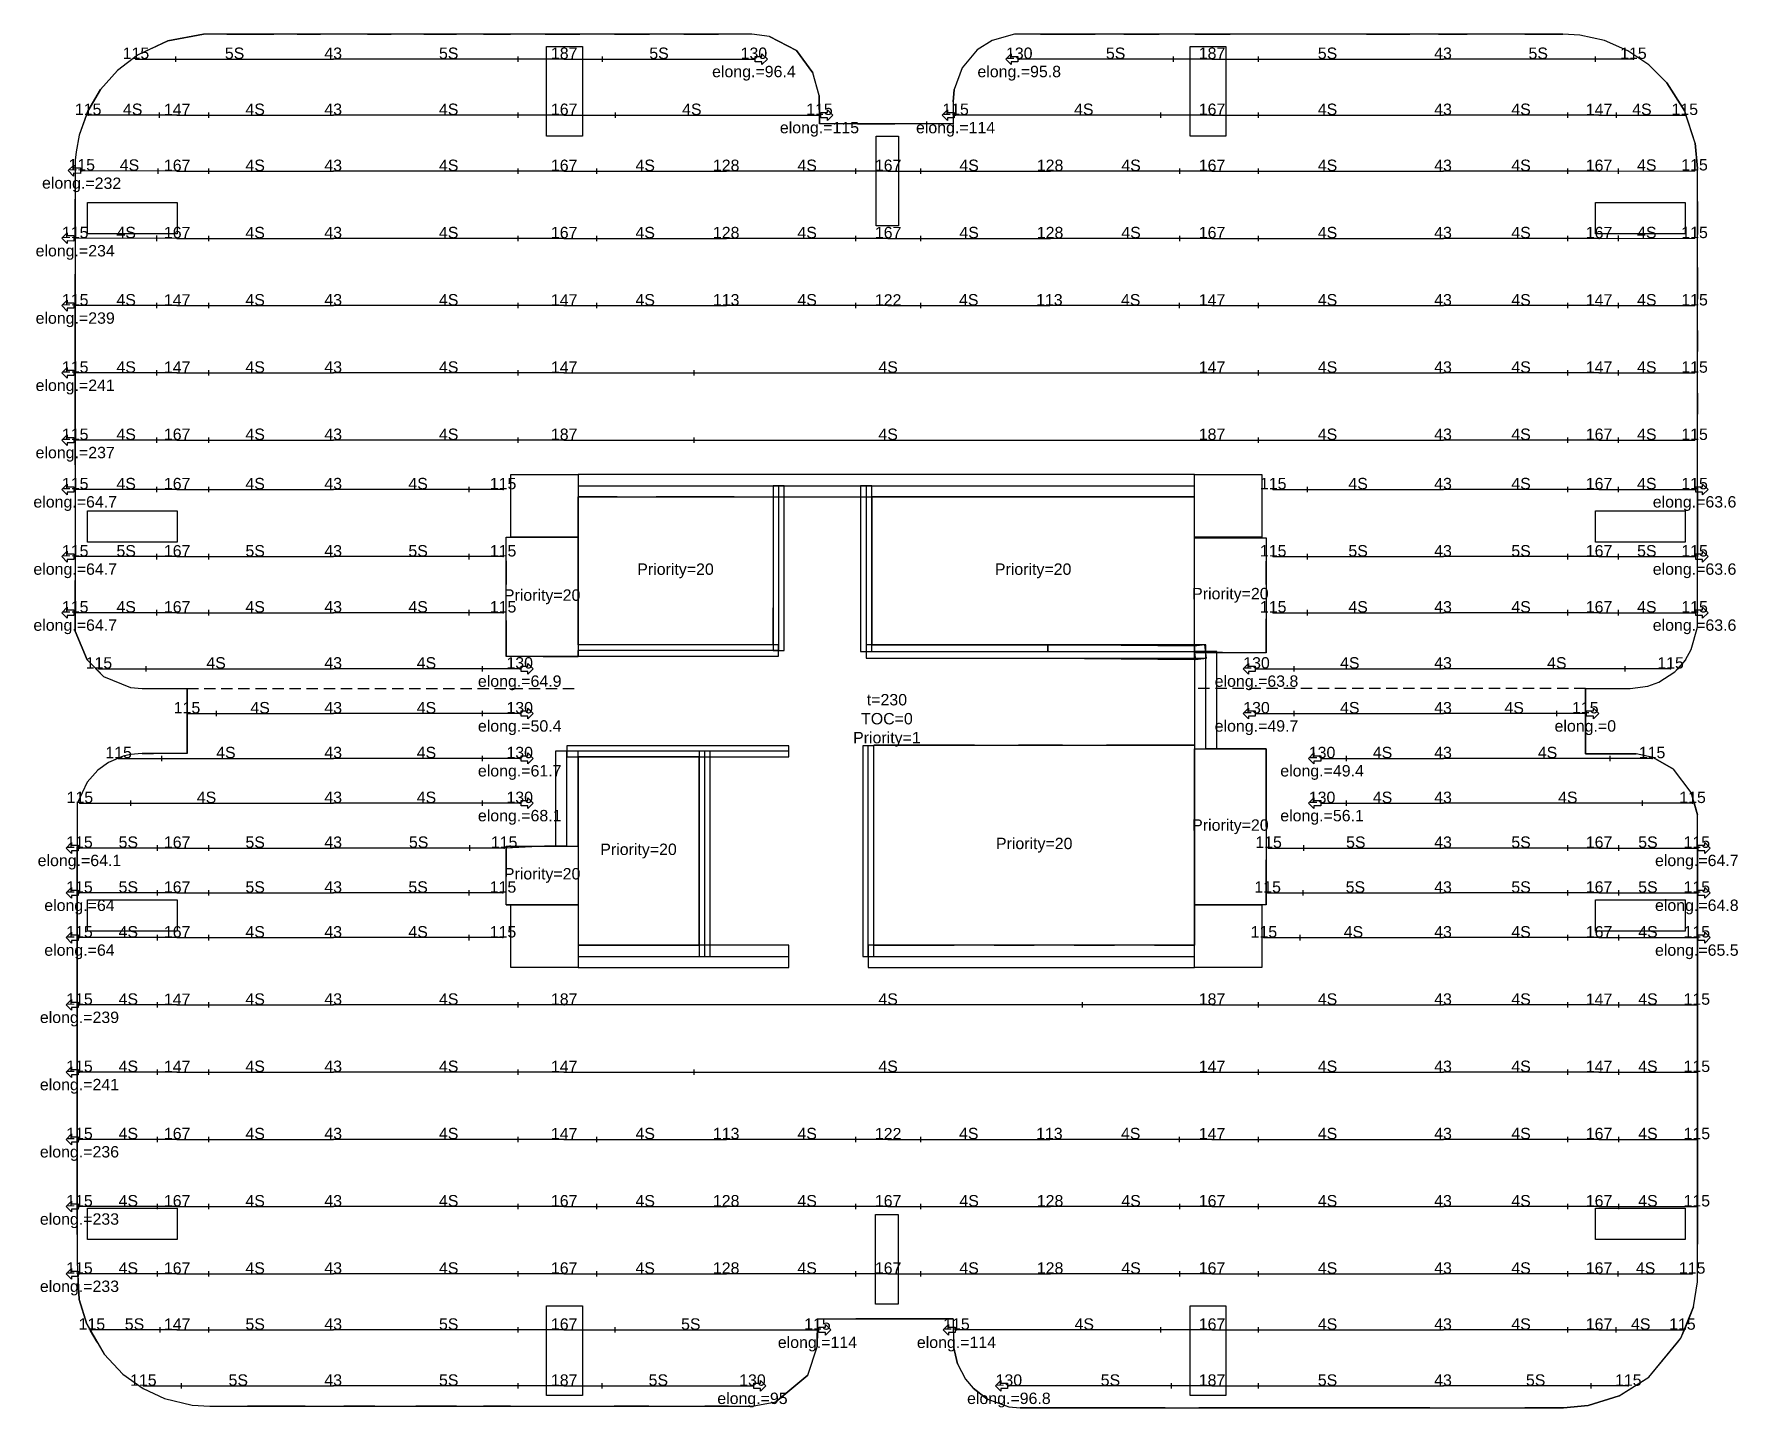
# Model space of a CAD drawing. Header units: millimetres. Extents: x -1 to 213400, y -1 to 107900.
# Drawn here: x 130950 to 168951, y 49500 to 80150 of the extents above; entities that cross this region are included whole.
import ezdxf

# ---------------------------------------------------------------- set-up
doc = ezdxf.new("R2010")
doc.units = ezdxf.units.MM
doc.header["$MEASUREMENT"] = 0
doc.linetypes.add('DASHED', pattern=[381, 254, -127])
doc.linetypes.add('SOLID', pattern=[0])
for name, color, linetype in [('RAM_Concept_Element', 7, 'Continuous'), ('RAM_Concept_Manual_Latitude_Tendon', 7, 'Continuous'), ('RAM_Concept_Mesh_Input', 7, 'Continuous')]:
    doc.layers.add(name, color=color, linetype=linetype)
doc.styles.add('RAM Concept font', font='arial.ttf', dxfattribs={"height": 12})

msp = doc.modelspace()

# ---------------------------------------------------------------- texts
at = {"layer": 'RAM_Concept_Manual_Latitude_Tendon', "color": 4, "linetype": 'SOLID', "char_height": 254, "attachment_point": 8, "style": 'RAM Concept font'}
for s, insert, width in [('115', (133222, 79591), 762), ('5S', (135422, 79591), 508), ('43', (137621, 79591), 508), ('5S', (140197, 79591), 508), ('187', (142773, 79591), 762), ('5S', (144888, 79591), 508), ('130', (147004, 79591), 762), ('130', (152922, 79591), 762), ('5S', (155072, 79591), 508), ('187', (157222, 79591), 762), ('5S', (159798, 79591), 508), ('43', (162374, 79591), 508), ('5S', (164497, 79591), 508), ('115', (166620, 79591), 762), ('115', (132156, 78341), 762), ('4S', (133149, 78341), 508), ('147', (134141, 78341), 762), ('4S', (135881, 78341), 508), ('43', (137621, 78341), 508), ('4S', (140197, 78341), 508), ('167', (142773, 78341), 762), ('4S', (145620, 78341), 508), ('115', (148466, 78341), 762), ('115', (151502, 78341), 762), ('4S', (154362, 78341), 508), ('167', (157222, 78341), 762), ('4S', (159798, 78341), 508), ('43', (162374, 78341), 508), ('4S', (164114, 78341), 508), ('147', (165854, 78341), 762), ('4S', (166810, 78341), 508), ('115', (167766, 78341), 762), ('4S', (135881, 77091), 508), ('43', (137621, 77091), 508), ('4S', (140197, 77091), 508), ('167', (142773, 77091), 762), ('4S', (144580, 77091), 508), ('128', (146386, 77091), 762), ('4S', (148192, 77091), 508), ('167', (149998, 77091), 762), ('4S', (151804, 77091), 508), ('128', (153610, 77091), 762), ('4S', (155416, 77091), 508), ('167', (157222, 77091), 762), ('4S', (159798, 77091), 508), ('43', (162374, 77091), 508), ('4S', (164114, 77091), 508), ('4S', (135881, 75591), 508), ('43', (137621, 75591), 508), ('4S', (140197, 75591), 508), ('167', (142773, 75591), 762), ('4S', (144580, 75591), 508), ('128', (146386, 75591), 762), ('4S', (148192, 75591), 508), ('167', (149998, 75591), 762), ('4S', (151804, 75591), 508), ('128', (153610, 75591), 762), ('4S', (155416, 75591), 508), ('167', (157222, 75591), 762), ('4S', (159798, 75591), 508), ('43', (162374, 75591), 508), ('4S', (164114, 75591), 508), ('115', (131867, 74091), 762), ('4S', (133004, 74091), 508), ('147', (134141, 74091), 762), ('4S', (135881, 74091), 508), ('43', (137621, 74091), 508), ('4S', (140197, 74091), 508), ('147', (142773, 74091), 762), ('4S', (144580, 74091), 508), ('113', (146386, 74091), 762), ('4S', (148192, 74091), 508), ('122', (149998, 74091), 762), ('4S', (151796, 74091), 508), ('113', (153594, 74091), 762), ('4S', (155408, 74091), 508), ('147', (157222, 74091), 762), ('4S', (159798, 74091), 508), ('43', (162374, 74091), 508), ('4S', (164114, 74091), 508), ('147', (165854, 74091), 762), ('4S', (166919, 74091), 508), ('115', (167984, 74091), 762), ('115', (131867, 72591), 762), ('4S', (133004, 72591), 508), ('147', (134141, 72591), 762), ('4S', (135881, 72591), 508), ('43', (137621, 72591), 508), ('4S', (140197, 72591), 508), ('147', (142773, 72591), 762), ('4S', (149998, 72591), 508), ('147', (157222, 72591), 762), ('4S', (159798, 72591), 508), ('43', (162374, 72591), 508), ('4S', (164114, 72591), 508), ('147', (165854, 72591), 762), ('4S', (166919, 72591), 508), ('115', (167984, 72591), 762), ('115', (131867, 71091), 762), ('4S', (133004, 71091), 508), ('167', (134141, 71091), 762), ('4S', (135881, 71091), 508), ('43', (137621, 71091), 508), ('4S', (140197, 71091), 508), ('187', (142773, 71091), 762), ('4S', (149998, 71091), 508), ('187', (157222, 71091), 762), ('4S', (159798, 71091), 508), ('43', (162374, 71091), 508), ('4S', (164114, 71091), 508), ('167', (165854, 71091), 762), ('4S', (166919, 71091), 508), ('115', (167984, 71091), 762), ('115', (131867, 69991), 762), ('4S', (133004, 69991), 508), ('167', (134141, 69991), 762), ('4S', (135881, 69991), 508), ('43', (137621, 69991), 508), ('4S', (139515, 69991), 508), ('115', (141410, 69991), 762), ('115', (158586, 69991), 762), ('4S', (160480, 69991), 508), ('43', (162374, 69991), 508), ('4S', (164114, 69991), 508), ('167', (165854, 69991), 762), ('4S', (166919, 69991), 508), ('115', (167984, 69991), 762), ('115', (131867, 68491), 762), ('5S', (133004, 68491), 508), ('167', (134141, 68491), 762), ('5S', (135881, 68491), 508), ('43', (137621, 68491), 508), ('5S', (139515, 68491), 508), ('115', (141410, 68491), 762), ('115', (158586, 68491), 762), ('5S', (160480, 68491), 508), ('43', (162374, 68491), 508), ('5S', (164114, 68491), 508), ('167', (165854, 68491), 762), ('5S', (166919, 68491), 508), ('115', (167984, 68491), 762), ('115', (131867, 67241), 762), ('4S', (133004, 67241), 508), ('167', (134141, 67241), 762), ('4S', (135881, 67241), 508), ('43', (137621, 67241), 508), ('4S', (139515, 67241), 508), ('115', (141410, 67241), 762), ('115', (158586, 67241), 762), ('4S', (160480, 67241), 508), ('43', (162374, 67241), 508), ('4S', (164114, 67241), 508), ('167', (165854, 67241), 762), ('4S', (166919, 67241), 508), ('115', (167984, 67241), 762), ('115', (132396, 65991), 762), ('4S', (135009, 65991), 508), ('43', (137621, 65991), 508), ('4S', (139701, 65991), 508), ('130', (141781, 65991), 762), ('130', (158214, 65991), 762), ('4S', (160294, 65991), 508), ('43', (162374, 65991), 508), ('4S', (164912, 65991), 508), ('115', (167449, 65991), 762), ('115', (134361, 64991), 762), ('4S', (135991, 64991), 508), ('43', (137621, 64991), 508), ('4S', (139701, 64991), 508), ('130', (141781, 64991), 762), ('130', (158214, 64991), 762), ('4S', (160294, 64991), 508), ('43', (162374, 64991), 508), ('4S', (163961, 64991), 508), ('115', (165547, 64991), 762), ('115', (132835, 63991), 762), ('4S', (135228, 63991), 508), ('43', (137621, 63991), 508), ('4S', (139701, 63991), 508), ('130', (141781, 63991), 762), ('130', (159676, 63991), 762), ('4S', (161025, 63991), 508), ('43', (162374, 63991), 508), ('4S', (164705, 63991), 508), ('115', (167036, 63991), 762), ('115', (131971, 62991), 762), ('4S', (134796, 62991), 508), ('43', (137621, 62991), 508), ('4S', (139701, 62991), 508), ('130', (141781, 62991), 762), ('130', (159676, 62991), 762), ('4S', (161025, 62991), 508), ('43', (162374, 62991), 508), ('4S', (165157, 62991), 508), ('115', (167939, 62991), 762), ('115', (131962, 61991), 762), ('5S', (133052, 61991), 508), ('167', (134141, 61991), 762), ('5S', (135881, 61991), 508), ('43', (137621, 61991), 508), ('5S', (139527, 61991), 508), ('115', (141434, 61991), 762), ('115', (158483, 61991), 762), ('5S', (160429, 61991), 508), ('43', (162374, 61991), 508), ('5S', (164114, 61991), 508), ('167', (165854, 61991), 762), ('5S', (166944, 61991), 508), ('115', (168034, 61991), 762), ('115', (131962, 60991), 762), ('5S', (133052, 60991), 508), ('167', (134141, 60991), 762), ('5S', (135881, 60991), 508), ('43', (137621, 60991), 508), ('5S', (139515, 60991), 508), ('115', (141408, 60991), 762), ('115', (158463, 60991), 762), ('5S', (160419, 60991), 508), ('43', (162374, 60991), 508), ('5S', (164114, 60991), 508), ('167', (165854, 60991), 762), ('5S', (166944, 60991), 508), ('115', (168034, 60991), 762), ('115', (131962, 59991), 762), ('4S', (133052, 59991), 508), ('167', (134141, 59991), 762), ('4S', (135881, 59991), 508), ('43', (137621, 59991), 508), ('4S', (139515, 59991), 508), ('115', (141408, 59991), 762), ('115', (158378, 59991), 762), ('4S', (160376, 59991), 508), ('43', (162374, 59991), 508), ('4S', (164114, 59991), 508), ('167', (165854, 59991), 762), ('4S', (166944, 59991), 508), ('115', (168034, 59991), 762), ('115', (131962, 58491), 762), ('4S', (133052, 58491), 508), ('147', (134141, 58491), 762), ('4S', (135881, 58491), 508), ('43', (137621, 58491), 508), ('4S', (140197, 58491), 508), ('187', (142773, 58491), 762), ('4S', (149998, 58491), 508), ('187', (157222, 58491), 762), ('4S', (159798, 58491), 508), ('43', (162374, 58491), 508), ('4S', (164114, 58491), 508), ('147', (165854, 58491), 762), ('4S', (166944, 58491), 508), ('115', (168034, 58491), 762), ('115', (131962, 56991), 762), ('4S', (133052, 56991), 508), ('147', (134141, 56991), 762), ('4S', (135881, 56991), 508), ('43', (137621, 56991), 508), ('4S', (140197, 56991), 508), ('147', (142773, 56991), 762), ('4S', (149998, 56991), 508), ('147', (157222, 56991), 762), ('4S', (159798, 56991), 508), ('43', (162374, 56991), 508), ('4S', (164114, 56991), 508), ('147', (165854, 56991), 762), ('4S', (166944, 56991), 508), ('115', (168034, 56991), 762), ('115', (131962, 55491), 762), ('4S', (133052, 55491), 508), ('167', (134141, 55491), 762), ('4S', (135881, 55491), 508), ('43', (137621, 55491), 508), ('4S', (140197, 55491), 508), ('147', (142773, 55491), 762), ('4S', (144580, 55491), 508), ('113', (146386, 55491), 762), ('4S', (148192, 55491), 508), ('122', (149998, 55491), 762), ('4S', (151796, 55491), 508), ('113', (153594, 55491), 762), ('4S', (155408, 55491), 508), ('147', (157222, 55491), 762), ('4S', (159798, 55491), 508), ('43', (162374, 55491), 508), ('4S', (164114, 55491), 508), ('167', (165854, 55491), 762), ('4S', (166944, 55491), 508), ('115', (168034, 55491), 762), ('115', (131962, 53991), 762), ('4S', (133052, 53991), 508), ('167', (134141, 53991), 762), ('4S', (135881, 53991), 508), ('43', (137621, 53991), 508), ('4S', (140197, 53991), 508), ('167', (142773, 53991), 762), ('4S', (144580, 53991), 508), ('128', (146386, 53991), 762), ('4S', (148192, 53991), 508), ('167', (149998, 53991), 762), ('4S', (151804, 53991), 508), ('128', (153610, 53991), 762), ('4S', (155416, 53991), 508), ('167', (157222, 53991), 762), ('4S', (159798, 53991), 508), ('43', (162374, 53991), 508), ('4S', (164114, 53991), 508), ('167', (165854, 53991), 762), ('4S', (166944, 53991), 508), ('115', (168034, 53991), 762), ('115', (131962, 52491), 762), ('4S', (133052, 52491), 508), ('167', (134141, 52491), 762), ('4S', (135881, 52491), 508), ('43', (137621, 52491), 508), ('4S', (140197, 52491), 508), ('167', (142773, 52491), 762), ('4S', (144580, 52491), 508), ('128', (146386, 52491), 762), ('4S', (148192, 52491), 508), ('167', (149998, 52491), 762), ('4S', (151804, 52491), 508), ('128', (153610, 52491), 762), ('4S', (155416, 52491), 508), ('167', (157222, 52491), 762), ('4S', (159798, 52491), 508), ('43', (162374, 52491), 508), ('4S', (164114, 52491), 508), ('167', (165854, 52491), 762), ('4S', (166892, 52491), 508), ('115', (167930, 52491), 762), ('115', (132239, 51241), 762), ('5S', (133190, 51241), 508), ('147', (134141, 51241), 762), ('5S', (135881, 51241), 508), ('43', (137621, 51241), 508), ('5S', (140197, 51241), 508), ('167', (142773, 51241), 762), ('5S', (145597, 51241), 508), ('115', (148421, 51241), 762), ('115', (151522, 51241), 762), ('4S', (154372, 51241), 508), ('167', (157222, 51241), 762), ('4S', (159798, 51241), 508), ('43', (162374, 51241), 508), ('4S', (164114, 51241), 508), ('167', (165854, 51241), 762), ('4S', (166783, 51241), 508), ('115', (167712, 51241), 762), ('115', (133387, 49991), 762), ('5S', (135504, 49991), 508), ('43', (137621, 49991), 508), ('5S', (140197, 49991), 508), ('187', (142773, 49991), 762), ('5S', (144873, 49991), 508), ('130', (146972, 49991), 762), ('130', (152691, 49991), 762), ('5S', (154956, 49991), 508), ('187', (157222, 49991), 762), ('5S', (159798, 49991), 508), ('43', (162374, 49991), 508), ('5S', (164440, 49991), 508), ('115', (166506, 49991), 762)]:
    msp.add_mtext(s, dxfattribs=dict(at, insert=insert, width=width))
at = {"layer": 'RAM_Concept_Manual_Latitude_Tendon', "color": 6, "linetype": 'SOLID', "char_height": 254, "attachment_point": 2, "style": 'RAM Concept font'}
for s, insert, width in [('elong.=96.4', (147004, 79441), 2794), ('elong.=95.8', (152922, 79441), 2794), ('elong.=115', (148466, 78191), 2540), ('elong.=114', (151502, 78191), 2540), ('elong.=239', (131867, 73941), 2540), ('elong.=241', (131867, 72441), 2540), ('elong.=237', (131867, 70941), 2540), ('elong.=64.7', (131867, 69841), 2794), ('elong.=63.6', (167984, 69841), 2794), ('elong.=64.7', (131867, 68341), 2794), ('elong.=63.6', (167984, 68341), 2794), ('elong.=64.7', (131867, 67091), 2794), ('elong.=63.6', (167984, 67091), 2794), ('elong.=64.9', (141781, 65841), 2794), ('elong.=63.8', (158214, 65841), 2794), ('elong.=50.4', (141781, 64841), 2794), ('elong.=49.7', (158214, 64841), 2794), ('elong.=0', (165547, 64841), 2032), ('elong.=61.7', (141781, 63841), 2794), ('elong.=49.4', (159676, 63841), 2794), ('elong.=68.1', (141781, 62841), 2794), ('elong.=56.1', (159676, 62841), 2794), ('elong.=64.1', (131962, 61841), 2794), ('elong.=64.7', (168034, 61841), 2794), ('elong.=64', (131962, 60841), 2286), ('elong.=64.8', (168034, 60841), 2794), ('elong.=64', (131962, 59841), 2286), ('elong.=65.5', (168034, 59841), 2794), ('elong.=239', (131962, 58341), 2540), ('elong.=241', (131962, 56841), 2540), ('elong.=236', (131962, 55341), 2540), ('elong.=233', (131962, 53841), 2540), ('elong.=233', (131962, 52341), 2540), ('elong.=114', (148421, 51091), 2540), ('elong.=114', (151522, 51091), 2540), ('elong.=95', (146972, 49841), 2286), ('elong.=96.8', (152691, 49841), 2794)]:
    msp.add_mtext(s, dxfattribs=dict(at, insert=insert, width=width))
at = {"layer": 'RAM_Concept_Manual_Latitude_Tendon', "color": 4, "linetype": 'SOLID', "char_height": 254, "attachment_point": 8, "style": 'RAM Concept font'}
for s, insert, width, rotation in [('115', (132012, 77102), 762, 359.704), ('4S', (133077, 77097), 508, 359.704), ('167', (134141, 77091), 762, 359.852), ('167', (165854, 77091), 762, 0.148), ('4S', (166919, 77097), 508, 0.296), ('115', (167984, 77102), 762, 0.296), ('115', (131867, 75593), 762, 359.9471), ('4S', (133004, 75592), 508, 359.9471), ('167', (134141, 75591), 762, 359.9736), ('167', (165854, 75591), 762, 0.0282), ('4S', (166919, 75592), 508, 0.0565), ('115', (167984, 75593), 762, 0.0565)]:
    msp.add_mtext(s, dxfattribs=dict(at, insert=insert, width=width, rotation=rotation))
at = {"layer": 'RAM_Concept_Manual_Latitude_Tendon', "color": 6, "linetype": 'SOLID', "char_height": 254, "width": 2540, "attachment_point": 2, "style": 'RAM Concept font'}
for s, insert, rotation in [('elong.=232', (132011, 76952), 359.704), ('elong.=234', (131867, 75443), 359.9471)]:
    msp.add_mtext(s, dxfattribs=dict(at, insert=insert, rotation=rotation))
at = {"layer": 'RAM_Concept_Mesh_Input', "color": 9, "linetype": 'SOLID', "char_height": 254, "width": 2794, "attachment_point": 5, "style": 'RAM Concept font'}
for insert in [(145256, 68174), (153232, 68174), (142281, 67595), (157631, 67629), (157632, 62465), (144431, 61924), (153256, 62054), (142281, 61379)]:
    msp.add_mtext('Priority=20', dxfattribs=dict(at, insert=insert))
at = {"layer": 'RAM_Concept_Mesh_Input', "color": 150, "linetype": 'SOLID', "insert": (149971, 64838), "char_height": 254, "width": 2540, "attachment_point": 5, "style": 'RAM Concept font'}
msp.add_mtext('t=230\\PTOC=0\\PPriority=1', dxfattribs=at)

# ---------------------------------------------------------------- linework, layer by layer
at = {"layer": 'RAM_Concept_Element', "color": 150, "linetype": 'SOLID'}
for p, q in [((133585, 79838), (133254, 79682)), ((133585, 79838), (133934, 80002)), ((133934, 80002), (134729, 80149)), ((135251, 80149), (134729, 80149)), ((135251, 80149), (135772, 80149)), ((135772, 80149), (136294, 80149)), ((136816, 80149), (136294, 80149)), ((136816, 80149), (137340, 80149)), ((137864, 80149), (137340, 80149)), ((138388, 80149), (137864, 80149)), ((138388, 80149), (138912, 80149)), ((139642, 80149), (138912, 80149)), ((139642, 80149), (140371, 80149)), ((140974, 80149), (140371, 80149)), ((140974, 80149), (141576, 80149)), ((142350, 80149), (141576, 80149)), ((142350, 80149), (143124, 80149)), ((143898, 80149), (143124, 80149)), ((143898, 80149), (144673, 80149)), ((145444, 80149), (144673, 80149)), ((145444, 80149), (146215, 80149)), ((146961, 80149), (146215, 80149)), ((147350, 80098), (146961, 80149)), ((147350, 80098), (147952, 79781)), ((152317, 80009), (151987, 79798)), ((152816, 80150), (152317, 80009)), ((153395, 80150), (152816, 80150)), ((153395, 80150), (153973, 80150)), ((153973, 80150), (154613, 80150)), ((155253, 80150), (154613, 80150)), ((155253, 80150), (156044, 80150)), ((156835, 80150), (156044, 80150)), ((156835, 80150), (157626, 80150)), ((158417, 80150), (157626, 80150)), ((159059, 80150), (158417, 80150)), ((159702, 80150), (159059, 80150)), ((160666, 80150), (159702, 80150)), ((160666, 80150), (161630, 80150)), ((162273, 80150), (161630, 80150)), ((162273, 80150), (162915, 80150)), ((163558, 80150), (162915, 80150)), ((164201, 80150), (163558, 80150)), ((164201, 80150), (165044, 80150)), ((165427, 80126), (165044, 80150)), ((165978, 80003), (165427, 80126)), ((166497, 79778), (165978, 80003)), ((133254, 79682), (132808, 79336)), ((147952, 79781), (148321, 79283)), ((151987, 79798), (151652, 79399)), ((166964, 79461), (166497, 79778)), ((167363, 79062), (166964, 79461)), ((132808, 79336), (132434, 78913)), ((148456, 78780), (148321, 79283)), ((151652, 79399), (151474, 78910)), ((167363, 79062), (167766, 78427)), ((132147, 78427), (132434, 78913)), ((148456, 78780), (148466, 78341)), ((151451, 78641), (151474, 78910)), ((132120, 78354), (131955, 77895)), ((132120, 78354), (132147, 78427)), ((148466, 78341), (148470, 78149)), ((151451, 78641), (151451, 78149)), ((167791, 78350), (167766, 78427)), ((167998, 77712), (167791, 78350)), ((149311, 78149), (148470, 78149)), ((149311, 78149), (150151, 78149)), ((150992, 78149), (150151, 78149)), ((151451, 78149), (150992, 78149)), ((131885, 77525), (131867, 77338)), ((131955, 77895), (131885, 77525)), ((167998, 77712), (168046, 77150)), ((131867, 77338), (131867, 76466)), ((168046, 76413), (168046, 77150)), ((131867, 75593), (131867, 76466)), ((168046, 76413), (168046, 75676)), ((168046, 74940), (168046, 75676)), ((131867, 75593), (131867, 74793)), ((168046, 74940), (168046, 74239)), ((131867, 74091), (131867, 74793)), ((168046, 73538), (168046, 74239)), ((131867, 73542), (131867, 74091)), ((131867, 73071), (131867, 73542)), ((168046, 73538), (168046, 73071)), ((131867, 72591), (131867, 73071)), ((168046, 72592), (168046, 73071)), ((131867, 72137), (131867, 72591)), ((168046, 72137), (168046, 72592)), ((131867, 71666), (131867, 72137)), ((168046, 72137), (168046, 71670)), ((131867, 71091), (131867, 71666)), ((168046, 71093), (168046, 71670)), ((131867, 70541), (131867, 71091)), ((168046, 70733), (168046, 71093)), ((168046, 69998), (168046, 70733)), ((131867, 70541), (131867, 69991)), ((131867, 69991), (131867, 69241)), ((168046, 69998), (168046, 69797)), ((143081, 69824), (143081, 68924)), ((143951, 69824), (143081, 69824)), ((143951, 69824), (144821, 69824)), ((145691, 69824), (144821, 69824)), ((146561, 69824), (145691, 69824)), ((146561, 69824), (147431, 69824)), ((147431, 69824), (147431, 68999)), ((149631, 68999), (149631, 69824)), ((149631, 69824), (150531, 69824)), ((150531, 69824), (151431, 69824)), ((152332, 69824), (151431, 69824)), ((152332, 69824), (153232, 69824)), ((153232, 69824), (154132, 69824)), ((155032, 69824), (154132, 69824)), ((155032, 69824), (155932, 69824)), ((156832, 69824), (155932, 69824)), ((156831, 68914), (156832, 69824)), ((168046, 69797), (168046, 68860)), ((131867, 69241), (131867, 68491)), ((141481, 68396), (141481, 68924)), ((141481, 68924), (141581, 68924)), ((142331, 68924), (141581, 68924)), ((143081, 68924), (142331, 68924)), ((147431, 68999), (147431, 68174)), ((149631, 68174), (149631, 68999)), ((157581, 68914), (156831, 68914)), ((158331, 68914), (157581, 68914)), ((158331, 68914), (158431, 68914)), ((158431, 68914), (158431, 68391)), ((168046, 68860), (168046, 68490)), ((131867, 68491), (131867, 67959)), ((168046, 67924), (168046, 68490)), ((141481, 68396), (141481, 67868)), ((147431, 68174), (147431, 67349)), ((149631, 67762), (149631, 68174)), ((158431, 67868), (158431, 68391)), ((131867, 67241), (131867, 67959)), ((141481, 67066), (141481, 67868)), ((149631, 67349), (149631, 67762)), ((158431, 67868), (158431, 67106)), ((168046, 67244), (168046, 67924)), ((147431, 66524), (147431, 67349)), ((149631, 66937), (149631, 67349)), ((131867, 66825), (131867, 67241)), ((141481, 67066), (141481, 66265)), ((149631, 66524), (149631, 66937)), ((158431, 66343), (158431, 67106)), ((167911, 66416), (168046, 66919)), ((168046, 66919), (168046, 67244)), ((132133, 66189), (131867, 66825)), ((143081, 66524), (143081, 66399)), ((143951, 66524), (143081, 66524)), ((144821, 66524), (143951, 66524)), ((145691, 66524), (144821, 66524)), ((146561, 66524), (145691, 66524)), ((147431, 66524), (146561, 66524)), ((150531, 66524), (149631, 66524)), ((151431, 66524), (150531, 66524)), ((151431, 66524), (152332, 66524)), ((153232, 66524), (152332, 66524)), ((154132, 66524), (153232, 66524)), ((155032, 66524), (154132, 66524)), ((155032, 66524), (155932, 66524)), ((155932, 66524), (156832, 66524)), ((156832, 66524), (156832, 66343)), ((132133, 66189), (132363, 65958)), ((142302, 66265), (141481, 66265)), ((142302, 66265), (143081, 66265)), ((143081, 66265), (143081, 66399)), ((157081, 66374), (156832, 66343)), ((157581, 66343), (157081, 66374)), ((158431, 66343), (157581, 66343)), ((167780, 66189), (167600, 65984)), ((167780, 66189), (167911, 66416)), ((132501, 65820), (132363, 65958)), ((132501, 65820), (133101, 65572)), ((167185, 65690), (167542, 65918)), ((167542, 65918), (167600, 65984)), ((133101, 65572), (133361, 65549)), ((133361, 65549), (133615, 65549)), ((133615, 65549), (134361, 65549)), ((134361, 64991), (134361, 65549)), ((165551, 65550), (165551, 64991)), ((165551, 65550), (166317, 65550)), ((166317, 65550), (166551, 65550)), ((166551, 65550), (166940, 65601)), ((166940, 65601), (167185, 65690)), ((134361, 64099), (134361, 64991)), ((165551, 64991), (165551, 64094)), ((149681, 63392), (149681, 64283)), ((150284, 64283), (149681, 64283)), ((150938, 64283), (150284, 64283)), ((151921, 64283), (150938, 64283)), ((151921, 64283), (152903, 64283)), ((153885, 64283), (152903, 64283)), ((153885, 64283), (154867, 64283)), ((155849, 64283), (154867, 64283)), ((156831, 64283), (155849, 64283)), ((156831, 64283), (156832, 64205)), ((132611, 63898), (132371, 63731)), ((132834, 63993), (132611, 63898)), ((132939, 64037), (132834, 63993)), ((133101, 64076), (132939, 64037)), ((133361, 64099), (133101, 64076)), ((133361, 64099), (133611, 64099)), ((134361, 64099), (133611, 64099)), ((143081, 64024), (143081, 63029)), ((143081, 64024), (143981, 64024)), ((143981, 64024), (144881, 64024)), ((144881, 64024), (145781, 64024)), ((145781, 63184), (145781, 64024)), ((156832, 64205), (157082, 64205)), ((157581, 64205), (157082, 64205)), ((158431, 64205), (157581, 64205)), ((158431, 63590), (158431, 64205)), ((165551, 64094), (166326, 64094)), ((166326, 64094), (166682, 64094)), ((167064, 64009), (166682, 64094)), ((167064, 64009), (167516, 63748)), ((132371, 63731), (132133, 63460)), ((158431, 62973), (158431, 63590)), ((167911, 63233), (167516, 63748)), ((132133, 63460), (131912, 62987)), ((145781, 63184), (145781, 62344)), ((149681, 62500), (149681, 63392)), ((167974, 63001), (167911, 63233)), ((131912, 62987), (131912, 61991)), ((143081, 62034), (143081, 63029)), ((158431, 62470), (158431, 62973)), ((167974, 63001), (168046, 62733)), ((168046, 61991), (168046, 62733)), ((145781, 62344), (145781, 61504)), ((149681, 61608), (149681, 62500)), ((158431, 62470), (158431, 62100)), ((131912, 60991), (131912, 61991)), ((142331, 62034), (141481, 61991)), ((141481, 61991), (141481, 61358)), ((142831, 62034), (142331, 62034)), ((142831, 62034), (143081, 62034)), ((158431, 62100), (158431, 61731)), ((168046, 61991), (168046, 60991)), ((149681, 60716), (149681, 61608)), ((158431, 60991), (158431, 61731)), ((141481, 60724), (141481, 61358)), ((145781, 61504), (145781, 60664)), ((131912, 59991), (131912, 60991)), ((158431, 60724), (158431, 60991)), ((168046, 60991), (168046, 59991)), ((141481, 60724), (141581, 60724)), ((141581, 60724), (142331, 60724)), ((142331, 60724), (143081, 60724)), ((143081, 60724), (143081, 59824)), ((145781, 60664), (145781, 59824)), ((149681, 59824), (149681, 60716)), ((156831, 59824), (156832, 60724)), ((156832, 60724), (157581, 60724)), ((157581, 60724), (158331, 60724)), ((158431, 60724), (158331, 60724)), ((131912, 59399), (131912, 59991)), ((143081, 59824), (143981, 59824)), ((144881, 59824), (143981, 59824)), ((144881, 59824), (145781, 59824)), ((149681, 59824), (150575, 59824)), ((150575, 59824), (151469, 59824)), ((152363, 59824), (151469, 59824)), ((152363, 59824), (153256, 59824)), ((154150, 59824), (153256, 59824)), ((154150, 59824), (155044, 59824)), ((155938, 59824), (155044, 59824)), ((155938, 59824), (156831, 59824)), ((168046, 59991), (168046, 59380)), ((131912, 58491), (131912, 59399)), ((168046, 59380), (168046, 58491)), ((131912, 57986), (131912, 58491)), ((168046, 58491), (168046, 57978)), ((131912, 57515), (131912, 57986)), ((168046, 57978), (168046, 57511)), ((131912, 56991), (131912, 57515)), ((168046, 57511), (168046, 56991)), ((131912, 56102), (131912, 56991)), ((168046, 56991), (168046, 56110)), ((131912, 55491), (131912, 56102)), ((168046, 56110), (168046, 55491)), ((131912, 54690), (131912, 55491)), ((168046, 55491), (168046, 54708)), ((131912, 53991), (131912, 54690)), ((168046, 54708), (168046, 53991)), ((131912, 53368), (131912, 53991)), ((168046, 53991), (168046, 53151)), ((131912, 53368), (131912, 52744)), ((168046, 52311), (168046, 53151)), ((131912, 52744), (131926, 52489)), ((131956, 51921), (131926, 52489)), ((167957, 51753), (168046, 52311)), ((132125, 51366), (131956, 51921)), ((167957, 51753), (167749, 51227)), ((132125, 51366), (132207, 51223)), ((148423, 51491), (148421, 51241)), ((148423, 51491), (149276, 51491)), ((149876, 51491), (149276, 51491)), ((150476, 51491), (149876, 51491)), ((150980, 51491), (150476, 51491)), ((151451, 51491), (150980, 51491)), ((151451, 51491), (151457, 50869)), ((132356, 50966), (132207, 51223)), ((132356, 50966), (132511, 50696)), ((148421, 51241), (148417, 50864)), ((167280, 50570), (167600, 50957)), ((167600, 50957), (167681, 51054)), ((167681, 51054), (167749, 51227)), ((132511, 50696), (132930, 50254)), ((148204, 50230), (148417, 50864)), ((151542, 50486), (151457, 50869)), ((166964, 50188), (167280, 50570)), ((132930, 50254), (133380, 49934)), ((148204, 50230), (147490, 49636)), ((151542, 50486), (151723, 50139)), ((166350, 49800), (166964, 50188)), ((133380, 49934), (133860, 49708)), ((151723, 50139), (151891, 49939)), ((152202, 49700), (151891, 49939)), ((166300, 49768), (166350, 49800)), ((133860, 49708), (134475, 49562)), ((134475, 49562), (134869, 49537)), ((134869, 49537), (135712, 49537)), ((136361, 49537), (135712, 49537)), ((136997, 49537), (136361, 49537)), ((136997, 49537), (137861, 49537)), ((138552, 49537), (137861, 49537)), ((138552, 49537), (139462, 49537)), ((140371, 49537), (139462, 49537)), ((140371, 49537), (140974, 49537)), ((141576, 49537), (140974, 49537)), ((141576, 49537), (142347, 49537)), ((142347, 49537), (143118, 49537)), ((143118, 49537), (143889, 49537)), ((144660, 49537), (143889, 49537)), ((144660, 49537), (145286, 49537)), ((145286, 49537), (145912, 49537)), ((146437, 49537), (145912, 49537)), ((146437, 49537), (146962, 49537)), ((146962, 49537), (147490, 49636)), ((152202, 49700), (152691, 49522)), ((152691, 49522), (152944, 49500)), ((153176, 49500), (152944, 49500)), ((153995, 49500), (153176, 49500)), ((154676, 49500), (153995, 49500)), ((155250, 49500), (154676, 49500)), ((156176, 49500), (155250, 49500)), ((156176, 49500), (156926, 49500)), ((157676, 49500), (156926, 49500)), ((158336, 49500), (157676, 49500)), ((159076, 49500), (158336, 49500)), ((159541, 49500), (159076, 49500)), ((160058, 49500), (159541, 49500)), ((160576, 49500), (160058, 49500)), ((161434, 49500), (160576, 49500)), ((162076, 49500), (161434, 49500)), ((162076, 49500), (162915, 49500)), ((162915, 49500), (163558, 49500)), ((163558, 49500), (164201, 49500)), ((165060, 49500), (164201, 49500)), ((165614, 49553), (165060, 49500)), ((166300, 49768), (165614, 49553))]:
    msp.add_line(p, q, dxfattribs=at)
at = {"layer": 'RAM_Concept_Element', "color": 3, "linetype": 'SOLID'}
for points in [[(143181, 77869), (142381, 77869), (142381, 79869), (143181, 79869)], [(157531, 77871), (156731, 77871), (156731, 79871), (157531, 79871)], [(150231, 75869), (149731, 75869), (149731, 77869), (150231, 77869)], [(134141, 75694), (132141, 75694), (132141, 76394), (134141, 76394)], [(167771, 75694), (165771, 75694), (165771, 76394), (167771, 76394)], [(143081, 68924), (141581, 68924), (141581, 70324), (143081, 70324)], [(143081, 69824), (143736, 69824), (144391, 69824), (145046, 69824), (145700, 69824), (146355, 69824), (146956, 69824), (147556, 69824), (148102, 69824), (148647, 69824), (149506, 69824), (150222, 69824), (150938, 69824), (151593, 69824), (152248, 69824), (152724, 69824), (153558, 69824), (154212, 69824), (154867, 69824), (155522, 69824), (156177, 69824), (156831, 69824), (156831, 70324), (156177, 70324), (155522, 70324), (154867, 70324), (154212, 70324), (153558, 70324), (152724, 70324), (152248, 70324), (151593, 70324), (150938, 70324), (150222, 70324), (149506, 70324), (148647, 70324), (148102, 70324), (147556, 70324), (146956, 70324), (146355, 70324), (145700, 70324), (145046, 70324), (144391, 70324), (143736, 70324), (143081, 70324)], [(143081, 69824), (143736, 69824), (144391, 69824), (145046, 69824), (145700, 69824), (146355, 69824), (146956, 69824), (147556, 69824), (148102, 69824), (148647, 69824), (149506, 69824), (150222, 69824), (150938, 69824), (151593, 69824), (152248, 69824), (152724, 69824), (153558, 69824), (154212, 69824), (154867, 69824), (155522, 69824), (156177, 69824), (156831, 69824), (156831, 70324), (156177, 70324), (155522, 70324), (154867, 70324), (154212, 70324), (153558, 70324), (152724, 70324), (152248, 70324), (151593, 70324), (150938, 70324), (150222, 70324), (149506, 70324), (148647, 70324), (148102, 70324), (147556, 70324), (146956, 70324), (146355, 70324), (145700, 70324), (145046, 70324), (144391, 70324), (143736, 70324), (143081, 70324)], [(158331, 68924), (156831, 68924), (156831, 70324), (158331, 70324)], [(147681, 66399), (147681, 67349), (147681, 67993), (147681, 68637), (147681, 69281), (147681, 70074), (147431, 70074), (147431, 69281), (147431, 68637), (147431, 67993), (147431, 67349), (147431, 66399)], [(147431, 66399), (147681, 66399), (147681, 67349), (147681, 67993), (147681, 68637), (147681, 69281), (147681, 70074), (147431, 70074), (147431, 69281), (147431, 68637), (147431, 67993), (147431, 67349)], [(149631, 66374), (149631, 66944), (149631, 67513), (149631, 68170), (149631, 68798), (149631, 69324), (149631, 70074), (149381, 70074), (149381, 69324), (149381, 68798), (149381, 68170), (149381, 67513), (149381, 66944), (149381, 66374)], [(149381, 66374), (149631, 66374), (149631, 66944), (149631, 67513), (149631, 68170), (149631, 68798), (149631, 69324), (149631, 70074), (149381, 70074), (149381, 69324), (149381, 68798), (149381, 68170), (149381, 67513), (149381, 66944)], [(134141, 68814), (132141, 68814), (132141, 69514), (134141, 69514)], [(167771, 68814), (165771, 68814), (165771, 69514), (167771, 69514)], [(143081, 66274), (143736, 66274), (144391, 66274), (145046, 66274), (145700, 66274), (146355, 66274), (146956, 66274), (147556, 66274), (147556, 66524), (146956, 66524), (146355, 66524), (145700, 66524), (145046, 66524), (144391, 66524), (143736, 66524), (143081, 66524)], [(143081, 66274), (143736, 66274), (144391, 66274), (145046, 66274), (145700, 66274), (146355, 66274), (146956, 66274), (147556, 66274), (147556, 66524), (146956, 66524), (146355, 66524), (145700, 66524), (145046, 66524), (144391, 66524), (143736, 66524), (143081, 66524)], [(149506, 66224), (150284, 66224), (150938, 66224), (151593, 66224), (152248, 66224), (152903, 66224), (153557, 66224), (154375, 66217), (155193, 66209), (156012, 66201), (156840, 66193), (157100, 66225), (157063, 66523), (156823, 66493), (156015, 66501), (155196, 66509), (154378, 66517), (153558, 66524), (152903, 66524), (152248, 66524), (151593, 66524), (150938, 66524), (150284, 66524), (149506, 66524)], [(149506, 66224), (150284, 66224), (150938, 66224), (151593, 66224), (152248, 66224), (152903, 66224), (153556, 66224), (153558, 66224), (154375, 66217), (155193, 66209), (156012, 66201), (156830, 66193), (156832, 66343), (156850, 66194), (157100, 66225), (157063, 66523), (156823, 66493), (156015, 66501), (155196, 66509), (154378, 66517), (153559, 66524), (153558, 66374), (153558, 66524), (152903, 66524), (152248, 66524), (151593, 66524), (150938, 66524), (150284, 66524), (149506, 66524)], [(156831, 66374), (156831, 65809), (156832, 65274), (156832, 64740), (156832, 64205), (157332, 64205), (157332, 64740), (157332, 65274), (157331, 65809), (157331, 66374)], [(156831, 66374), (156831, 65809), (156832, 65274), (156832, 64740), (156832, 64205), (157332, 64205), (157332, 64740), (157332, 65274), (157331, 65809), (157331, 66374)], [(142831, 64024), (143736, 64024), (144391, 64024), (145046, 64024), (145906, 64024), (146682, 64024), (147232, 64024), (147781, 64024), (147781, 64274), (147232, 64274), (146682, 64274), (145906, 64274), (145046, 64274), (144391, 64274), (143736, 64274), (142831, 64274)], [(142831, 64024), (143736, 64024), (144391, 64024), (145046, 64024), (145906, 64024), (146682, 64024), (147232, 64024), (147781, 64024), (147781, 64274), (147232, 64274), (146682, 64274), (145906, 64274), (145046, 64274), (144391, 64274), (143736, 64274), (142831, 64274)], [(149681, 59574), (149681, 60385), (149681, 60944), (149681, 61504), (149681, 62208), (149681, 62912), (149681, 63569), (149681, 64274), (149431, 64274), (149431, 63569), (149431, 62912), (149431, 62208), (149431, 61504), (149431, 60944), (149431, 60385), (149431, 59574)], [(149431, 59574), (149681, 59574), (149681, 60385), (149681, 60944), (149681, 61504), (149681, 62208), (149681, 62912), (149681, 63569), (149681, 64274), (149431, 64274), (149431, 63569), (149431, 62912), (149431, 62208), (149431, 61504), (149431, 60944), (149431, 60385)], [(143081, 62034), (143081, 62517), (143081, 63181), (143081, 64149), (142581, 64149), (142581, 63181), (142581, 62517), (142581, 62034)], [(142581, 62034), (143081, 62034), (143081, 62517), (143081, 63181), (143081, 64149), (142581, 64149), (142581, 63181), (142581, 62517)], [(146031, 59574), (146031, 60282), (146031, 60738), (146031, 61244), (146031, 61901), (146031, 62558), (146031, 63215), (146031, 64149), (145781, 64149), (145781, 63215), (145781, 62558), (145781, 61901), (145781, 61244), (145781, 60738), (145781, 60282), (145781, 59574)], [(145781, 59574), (146031, 59574), (146031, 60282), (146031, 60738), (146031, 61244), (146031, 61901), (146031, 62558), (146031, 63215), (146031, 64149), (145781, 64149), (145781, 63215), (145781, 62558), (145781, 61901), (145781, 61244), (145781, 60738), (145781, 60282)], [(134141, 60134), (132141, 60134), (132141, 60834), (134141, 60834)], [(167771, 60134), (165771, 60134), (165771, 60834), (167771, 60834)], [(143081, 59324), (141581, 59324), (141581, 60724), (143081, 60724)], [(158331, 59324), (156831, 59324), (156831, 60724), (158331, 60724)], [(143081, 59324), (143706, 59324), (144331, 59324), (144956, 59324), (145906, 59324), (146564, 59324), (147221, 59324), (147781, 59324), (147781, 59824), (147221, 59824), (146564, 59824), (145906, 59824), (144956, 59824), (144331, 59824), (143706, 59824), (143081, 59824)], [(143081, 59324), (143706, 59324), (144331, 59324), (144956, 59324), (145906, 59324), (146564, 59324), (147221, 59324), (147781, 59324), (147781, 59824), (147221, 59824), (146564, 59824), (145906, 59824), (144956, 59824), (144331, 59824), (143706, 59824), (143081, 59824)], [(149556, 59324), (150381, 59324), (151206, 59324), (151831, 59324), (152456, 59324), (153081, 59324), (153706, 59324), (154331, 59324), (154956, 59324), (155581, 59324), (156206, 59324), (156831, 59324), (156831, 59824), (156206, 59824), (155581, 59824), (154956, 59824), (154331, 59824), (153706, 59824), (153081, 59824), (152456, 59824), (151831, 59824), (151206, 59824), (150381, 59824), (149556, 59824)], [(149556, 59324), (150381, 59324), (151206, 59324), (151831, 59324), (152456, 59324), (153081, 59324), (153706, 59324), (154331, 59324), (154956, 59324), (155581, 59324), (156206, 59324), (156831, 59324), (156831, 59824), (156206, 59824), (155581, 59824), (154956, 59824), (154331, 59824), (153706, 59824), (153081, 59824), (152456, 59824), (151831, 59824), (151206, 59824), (150381, 59824), (149556, 59824)], [(134141, 53254), (132141, 53254), (132141, 53954), (134141, 53954)], [(150218, 51816), (149718, 51816), (149718, 53816), (150218, 53816)], [(167771, 53254), (165771, 53254), (165771, 53954), (167771, 53954)], [(143181, 49777), (142381, 49777), (142381, 51777), (143181, 51777)], [(157531, 49779), (156731, 49779), (156731, 51779), (157531, 51779)]]:
    msp.add_lwpolyline(points, close=True, dxfattribs=at)
at = {"layer": 'RAM_Concept_Manual_Latitude_Tendon', "color": 4, "linetype": 'SOLID'}
for p, q in [((133222, 79591), (137621, 79591)), ((134102, 79651), (134102, 79531)), ((142773, 79591), (137621, 79591)), ((141743, 79531), (141743, 79651)), ((142773, 79591), (147004, 79591)), ((143619, 79651), (143619, 79531)), ((157222, 79591), (152922, 79591)), ((156362, 79531), (156362, 79651)), ((157222, 79591), (162374, 79591)), ((158253, 79651), (158253, 79531)), ((166620, 79591), (162374, 79591)), ((165771, 79531), (165771, 79651)), ((134141, 78341), (132156, 78341)), ((133744, 78281), (133744, 78401)), ((134141, 78341), (137621, 78341)), ((134837, 78401), (134837, 78281)), ((142773, 78341), (137621, 78341)), ((141743, 78281), (141743, 78401)), ((142773, 78341), (148466, 78341)), ((143912, 78401), (143912, 78281)), ((157222, 78341), (151502, 78341)), ((156078, 78281), (156078, 78401)), ((157222, 78341), (162374, 78341)), ((158253, 78401), (158253, 78281)), ((165854, 78341), (162374, 78341)), ((165158, 78281), (165158, 78401)), ((165854, 78341), (167766, 78341)), ((166237, 78401), (166237, 78281)), ((133715, 77034), (133716, 77153)), ((134837, 77151), (134837, 77031)), ((141743, 77031), (141743, 77151)), ((143496, 77151), (143496, 77031)), ((149275, 77031), (149275, 77151)), ((150720, 77151), (150720, 77031)), ((156500, 77031), (156500, 77151)), ((158253, 77151), (158253, 77031)), ((165158, 77031), (165158, 77151)), ((166280, 77153), (166280, 77034)), ((134141, 77091), (132012, 77102)), ((134141, 77091), (137621, 77091)), ((142773, 77091), (137621, 77091)), ((142773, 77091), (146386, 77091)), ((149998, 77091), (146386, 77091)), ((149998, 77091), (153610, 77091)), ((157222, 77091), (153610, 77091)), ((157222, 77091), (162374, 77091)), ((165854, 77091), (162374, 77091)), ((165854, 77091), (167984, 77102)), ((133686, 75532), (133687, 75652)), ((134837, 75651), (134837, 75531)), ((141743, 75531), (141743, 75651)), ((143496, 75651), (143496, 75531)), ((149275, 75531), (149275, 75651)), ((150720, 75651), (150720, 75531)), ((156500, 75531), (156500, 75651)), ((158253, 75651), (158253, 75531)), ((165158, 75531), (165158, 75651)), ((166280, 75652), (166280, 75532)), ((134141, 75591), (131867, 75593)), ((134141, 75591), (137621, 75591)), ((142773, 75591), (137621, 75591)), ((142773, 75591), (146386, 75591)), ((149998, 75591), (146386, 75591)), ((149998, 75591), (153610, 75591)), ((157222, 75591), (153610, 75591)), ((157222, 75591), (162374, 75591)), ((165854, 75591), (162374, 75591)), ((165854, 75591), (167984, 75593)), ((133686, 74031), (133686, 74151)), ((134837, 74151), (134837, 74031)), ((141743, 74031), (141743, 74151)), ((143496, 74151), (143496, 74031)), ((149275, 74031), (149275, 74151)), ((150717, 74151), (150717, 74031)), ((156496, 74031), (156496, 74151)), ((158253, 74151), (158253, 74031)), ((165158, 74031), (165158, 74151)), ((166280, 74151), (166280, 74031)), ((134141, 74091), (131867, 74091)), ((134141, 74091), (137621, 74091)), ((142773, 74091), (137621, 74091)), ((142773, 74091), (146386, 74091)), ((149998, 74091), (146386, 74091)), ((149998, 74091), (153594, 74091)), ((157222, 74091), (153594, 74091)), ((157222, 74091), (162374, 74091)), ((165854, 74091), (162374, 74091)), ((165854, 74091), (167984, 74091)), ((134141, 72591), (131867, 72591)), ((133686, 72531), (133686, 72651)), ((134141, 72591), (137621, 72591)), ((134837, 72651), (134837, 72531)), ((142773, 72591), (137621, 72591)), ((141743, 72531), (141743, 72651)), ((142773, 72591), (157222, 72591)), ((145663, 72651), (145663, 72531)), ((157222, 72591), (162374, 72591)), ((158253, 72651), (158253, 72531)), ((165854, 72591), (162374, 72591)), ((165158, 72531), (165158, 72651)), ((165854, 72591), (167984, 72591)), ((166280, 72651), (166280, 72531)), ((134141, 71091), (131867, 71091)), ((133686, 71031), (133686, 71151)), ((134141, 71091), (137621, 71091)), ((134837, 71151), (134837, 71031)), ((142773, 71091), (137621, 71091)), ((141743, 71031), (141743, 71151)), ((142773, 71091), (157222, 71091)), ((145663, 71151), (145663, 71031)), ((157222, 71091), (162374, 71091)), ((158253, 71151), (158253, 71031)), ((165854, 71091), (162374, 71091)), ((165158, 71031), (165158, 71151)), ((165854, 71091), (167984, 71091)), ((166280, 71151), (166280, 71031)), ((134141, 69991), (131867, 69991)), ((133686, 69931), (133686, 70051)), ((134141, 69991), (137621, 69991)), ((134837, 70051), (134837, 69931)), ((141410, 69991), (137621, 69991)), ((140652, 69931), (140652, 70051)), ((158586, 69991), (162374, 69991)), ((159344, 70051), (159344, 69931)), ((165854, 69991), (162374, 69991)), ((165158, 69931), (165158, 70051)), ((165854, 69991), (167984, 69991)), ((166280, 70051), (166280, 69931)), ((134141, 68491), (131867, 68491)), ((133686, 68431), (133686, 68551)), ((134141, 68491), (137621, 68491)), ((134837, 68551), (134837, 68431)), ((141410, 68491), (137621, 68491)), ((140652, 68431), (140652, 68551)), ((158586, 68491), (162374, 68491)), ((159344, 68551), (159344, 68431)), ((165854, 68491), (162374, 68491)), ((165158, 68431), (165158, 68551)), ((165854, 68491), (167984, 68491)), ((166280, 68551), (166280, 68431)), ((133686, 67181), (133686, 67301)), ((134837, 67301), (134837, 67181)), ((140652, 67181), (140652, 67301)), ((159344, 67301), (159344, 67181)), ((165158, 67181), (165158, 67301)), ((166280, 67301), (166280, 67181)), ((134141, 67241), (131867, 67241)), ((134141, 67241), (137621, 67241)), ((141410, 67241), (137621, 67241)), ((158586, 67241), (162374, 67241)), ((165854, 67241), (162374, 67241)), ((165854, 67241), (167984, 67241)), ((132396, 65991), (137621, 65991)), ((133441, 66051), (133441, 65931)), ((141781, 65991), (137621, 65991)), ((140949, 65931), (140949, 66051)), ((158214, 65991), (162374, 65991)), ((159046, 66051), (159046, 65931)), ((167449, 65991), (162374, 65991)), ((166434, 65931), (166434, 66051)), ((134361, 64991), (137621, 64991)), ((135013, 65051), (135013, 64931)), ((141781, 64991), (137621, 64991)), ((140949, 64931), (140949, 65051)), ((158214, 64991), (162374, 64991)), ((159046, 65051), (159046, 64931)), ((165547, 64991), (162374, 64991)), ((164912, 64931), (164912, 65051)), ((132835, 63991), (137621, 63991)), ((133792, 64051), (133792, 63931)), ((141781, 63991), (137621, 63991)), ((140949, 63931), (140949, 64051)), ((159676, 63991), (162374, 63991)), ((160215, 64051), (160215, 63931)), ((167036, 63991), (162374, 63991)), ((166104, 63931), (166104, 64051)), ((131971, 62991), (137621, 62991)), ((133101, 63051), (133101, 62931)), ((141781, 62991), (137621, 62991)), ((140949, 62931), (140949, 63051)), ((159676, 62991), (162374, 62991)), ((160215, 63051), (160215, 62931)), ((167939, 62991), (162374, 62991)), ((166826, 62931), (166826, 63051)), ((134141, 61991), (131962, 61991)), ((133705, 61931), (133705, 62051)), ((134141, 61991), (137621, 61991)), ((134837, 62051), (134837, 61931)), ((141434, 61991), (137621, 61991)), ((140671, 61931), (140671, 62051)), ((158483, 61991), (162374, 61991)), ((159261, 62051), (159261, 61931)), ((165854, 61991), (162374, 61991)), ((165158, 61931), (165158, 62051)), ((165854, 61991), (168034, 61991)), ((166290, 62051), (166290, 61931)), ((134141, 60991), (131962, 60991)), ((133705, 60931), (133705, 61051)), ((134141, 60991), (137621, 60991)), ((134837, 61051), (134837, 60931)), ((141408, 60991), (137621, 60991)), ((140651, 60931), (140651, 61051)), ((158463, 60991), (162374, 60991)), ((159245, 61051), (159245, 60931)), ((165854, 60991), (162374, 60991)), ((165158, 60931), (165158, 61051)), ((165854, 60991), (168034, 60991)), ((166290, 61051), (166290, 60931)), ((133705, 59931), (133705, 60051)), ((134837, 60051), (134837, 59931)), ((140651, 59931), (140651, 60051)), ((159177, 60051), (159177, 59931)), ((165158, 59931), (165158, 60051)), ((166290, 60051), (166290, 59931)), ((134141, 59991), (131962, 59991)), ((134141, 59991), (137621, 59991)), ((141408, 59991), (137621, 59991)), ((158378, 59991), (162374, 59991)), ((165854, 59991), (162374, 59991)), ((165854, 59991), (168034, 59991)), ((133705, 58431), (133705, 58551)), ((134837, 58551), (134837, 58431)), ((141743, 58431), (141743, 58551)), ((154332, 58431), (154332, 58551)), ((158253, 58551), (158253, 58431)), ((165158, 58431), (165158, 58551)), ((166290, 58551), (166290, 58431)), ((134141, 58491), (131962, 58491)), ((134141, 58491), (137621, 58491)), ((142773, 58491), (137621, 58491)), ((157222, 58491), (142773, 58491)), ((157222, 58491), (162374, 58491)), ((165854, 58491), (162374, 58491)), ((165854, 58491), (168034, 58491)), ((133705, 56931), (133705, 57051)), ((134837, 57051), (134837, 56931)), ((141743, 56931), (141743, 57051)), ((145663, 57051), (145663, 56931)), ((158253, 57051), (158253, 56931)), ((165158, 56931), (165158, 57051)), ((166290, 57051), (166290, 56931)), ((134141, 56991), (131962, 56991)), ((134141, 56991), (137621, 56991)), ((142773, 56991), (137621, 56991)), ((142773, 56991), (157222, 56991)), ((157222, 56991), (162374, 56991)), ((165854, 56991), (162374, 56991)), ((165854, 56991), (168034, 56991)), ((134141, 55491), (131962, 55491)), ((133705, 55431), (133705, 55551)), ((134141, 55491), (137621, 55491)), ((134837, 55551), (134837, 55431)), ((142773, 55491), (137621, 55491)), ((141743, 55431), (141743, 55551)), ((142773, 55491), (146386, 55491)), ((143496, 55551), (143496, 55431)), ((149998, 55491), (146386, 55491)), ((149275, 55431), (149275, 55551)), ((149998, 55491), (153594, 55491)), ((150717, 55551), (150717, 55431)), ((157222, 55491), (153594, 55491)), ((156496, 55431), (156496, 55551)), ((157222, 55491), (162374, 55491)), ((158253, 55551), (158253, 55431)), ((165854, 55491), (162374, 55491)), ((165158, 55431), (165158, 55551)), ((165854, 55491), (168034, 55491)), ((166290, 55551), (166290, 55431)), ((134141, 53991), (131962, 53991)), ((133705, 53931), (133705, 54051)), ((134141, 53991), (137621, 53991)), ((134837, 54051), (134837, 53931)), ((142773, 53991), (137621, 53991)), ((141743, 53931), (141743, 54051)), ((142773, 53991), (146386, 53991)), ((143496, 54051), (143496, 53931)), ((149998, 53991), (146386, 53991)), ((149275, 53931), (149275, 54051)), ((149998, 53991), (153610, 53991)), ((150720, 54051), (150720, 53931)), ((157222, 53991), (153610, 53991)), ((156500, 53931), (156500, 54051)), ((157222, 53991), (162374, 53991)), ((158253, 54051), (158253, 53931)), ((165854, 53991), (162374, 53991)), ((165158, 53931), (165158, 54051)), ((165854, 53991), (168034, 53991)), ((166290, 54051), (166290, 53931)), ((134141, 52491), (131962, 52491)), ((133705, 52431), (133705, 52551)), ((134141, 52491), (137621, 52491)), ((134837, 52551), (134837, 52431)), ((142773, 52491), (137621, 52491)), ((141743, 52431), (141743, 52551)), ((142773, 52491), (146386, 52491)), ((143496, 52551), (143496, 52431)), ((149998, 52491), (146386, 52491)), ((149275, 52431), (149275, 52551)), ((149998, 52491), (153610, 52491)), ((150720, 52551), (150720, 52431)), ((157222, 52491), (153610, 52491)), ((156500, 52431), (156500, 52551)), ((157222, 52491), (162374, 52491)), ((158253, 52551), (158253, 52431)), ((165854, 52491), (162374, 52491)), ((165158, 52431), (165158, 52551)), ((165854, 52491), (167930, 52491)), ((166269, 52551), (166269, 52431)), ((134141, 51241), (132239, 51241)), ((133761, 51181), (133761, 51301)), ((134141, 51241), (137621, 51241)), ((134837, 51301), (134837, 51181)), ((142773, 51241), (137621, 51241)), ((141743, 51181), (141743, 51301)), ((142773, 51241), (148421, 51241)), ((143903, 51301), (143903, 51181)), ((157222, 51241), (151522, 51241)), ((156082, 51181), (156082, 51301)), ((157222, 51241), (162374, 51241)), ((158253, 51301), (158253, 51181)), ((165854, 51241), (162374, 51241)), ((165158, 51181), (165158, 51301)), ((165854, 51241), (167712, 51241)), ((166226, 51301), (166226, 51181)), ((133387, 49991), (137621, 49991)), ((134234, 50051), (134234, 49931)), ((142773, 49991), (137621, 49991)), ((141743, 49931), (141743, 50051)), ((142773, 49991), (146972, 49991)), ((143613, 50051), (143613, 49931)), ((157222, 49991), (152691, 49991)), ((156316, 49931), (156316, 50051)), ((157222, 49991), (162374, 49991)), ((158253, 50051), (158253, 49931)), ((166506, 49991), (162374, 49991)), ((165679, 49931), (165679, 50051))]:
    msp.add_line(p, q, dxfattribs=at)
at = {"layer": 'RAM_Concept_Manual_Latitude_Tendon', "color": 6, "linetype": 'SOLID'}
for p, q in [((147033, 79531), (147033, 79651)), ((147033, 79651), (147183, 79651)), ((147183, 79531), (147033, 79531)), ((147183, 79651), (147183, 79711)), ((147183, 79711), (147304, 79591)), ((147304, 79591), (147183, 79471)), ((147183, 79471), (147183, 79531)), ((152622, 79591), (152742, 79711)), ((152742, 79471), (152622, 79591)), ((152742, 79711), (152742, 79651)), ((152742, 79651), (152892, 79651)), ((152892, 79531), (152742, 79531)), ((152742, 79531), (152742, 79471)), ((152892, 79651), (152892, 79531)), ((148496, 78281), (148496, 78401)), ((148496, 78401), (148646, 78401)), ((148646, 78401), (148646, 78461)), ((148646, 78461), (148766, 78341)), ((148766, 78341), (148646, 78221)), ((151202, 78341), (151322, 78461)), ((151322, 78221), (151202, 78341)), ((151322, 78461), (151322, 78401)), ((151322, 78401), (151472, 78401)), ((151472, 78401), (151472, 78281)), ((148646, 78281), (148496, 78281)), ((148646, 78221), (148646, 78281)), ((151472, 78281), (151322, 78281)), ((151322, 78281), (151322, 78221)), ((131712, 77104), (131833, 77223)), ((131833, 77223), (131832, 77163)), ((131832, 77163), (131982, 77162)), ((131982, 77162), (131982, 77042)), ((131831, 76983), (131712, 77104)), ((131832, 77043), (131831, 76983)), ((131982, 77042), (131832, 77043)), ((131567, 75594), (131687, 75714)), ((131687, 75714), (131687, 75654)), ((131687, 75654), (131837, 75653)), ((131837, 75653), (131837, 75533)), ((131687, 75474), (131567, 75594)), ((131837, 75533), (131687, 75534)), ((131687, 75534), (131687, 75474)), ((131567, 74091), (131687, 74211)), ((131687, 74211), (131687, 74151)), ((131687, 74151), (131837, 74151)), ((131837, 74151), (131837, 74031)), ((131687, 73971), (131567, 74091)), ((131837, 74031), (131687, 74031)), ((131687, 74031), (131687, 73971)), ((131567, 72591), (131687, 72711)), ((131687, 72471), (131567, 72591)), ((131687, 72711), (131687, 72651)), ((131687, 72651), (131837, 72651)), ((131837, 72651), (131837, 72531)), ((131837, 72531), (131687, 72531)), ((131687, 72531), (131687, 72471)), ((131567, 71091), (131687, 71211)), ((131687, 70971), (131567, 71091)), ((131687, 71211), (131687, 71151)), ((131687, 71151), (131837, 71151)), ((131837, 71151), (131837, 71031)), ((131837, 71031), (131687, 71031)), ((131687, 71031), (131687, 70971)), ((131567, 69991), (131687, 70111)), ((131687, 69871), (131567, 69991)), ((131687, 70111), (131687, 70051)), ((131687, 70051), (131837, 70051)), ((131837, 69931), (131687, 69931)), ((131687, 69931), (131687, 69871)), ((131837, 70051), (131837, 69931)), ((168014, 69931), (168014, 70051)), ((168014, 70051), (168164, 70051)), ((168164, 69931), (168014, 69931)), ((168164, 70051), (168164, 70111)), ((168164, 70111), (168284, 69991)), ((168284, 69991), (168164, 69871)), ((168164, 69871), (168164, 69931)), ((131567, 68491), (131687, 68611)), ((131687, 68371), (131567, 68491)), ((131687, 68611), (131687, 68551)), ((131687, 68551), (131837, 68551)), ((131837, 68431), (131687, 68431)), ((131687, 68431), (131687, 68371)), ((131837, 68551), (131837, 68431)), ((168014, 68431), (168014, 68551)), ((168014, 68551), (168164, 68551)), ((168164, 68431), (168014, 68431)), ((168164, 68551), (168164, 68611)), ((168164, 68611), (168284, 68491)), ((168284, 68491), (168164, 68371)), ((168164, 68371), (168164, 68431)), ((131567, 67241), (131687, 67361)), ((131687, 67361), (131687, 67301)), ((131687, 67301), (131837, 67301)), ((131837, 67301), (131837, 67181)), ((168014, 67181), (168014, 67301)), ((168014, 67301), (168164, 67301)), ((168164, 67301), (168164, 67361)), ((168164, 67361), (168284, 67241)), ((131687, 67121), (131567, 67241)), ((131837, 67181), (131687, 67181)), ((131687, 67181), (131687, 67121)), ((168164, 67181), (168014, 67181)), ((168284, 67241), (168164, 67121)), ((168164, 67121), (168164, 67181)), ((141811, 65931), (141811, 66051)), ((141811, 66051), (141961, 66051)), ((141961, 65931), (141811, 65931)), ((141961, 66051), (141961, 66111)), ((141961, 66111), (142081, 65991)), ((142081, 65991), (141961, 65871)), ((141961, 65871), (141961, 65931)), ((157914, 65991), (158034, 66111)), ((158034, 65871), (157914, 65991)), ((158034, 66111), (158034, 66051)), ((158034, 66051), (158184, 66051)), ((158184, 65931), (158034, 65931)), ((158034, 65931), (158034, 65871)), ((158184, 66051), (158184, 65931)), ((141811, 64931), (141811, 65051)), ((141811, 65051), (141961, 65051)), ((141961, 65051), (141961, 65111)), ((141961, 65111), (142081, 64991)), ((142081, 64991), (141961, 64871)), ((157914, 64991), (158034, 65111)), ((158034, 64871), (157914, 64991)), ((158034, 65111), (158034, 65051)), ((158034, 65051), (158184, 65051)), ((158184, 65051), (158184, 64931)), ((165577, 64931), (165577, 65051)), ((165577, 65051), (165727, 65051)), ((165727, 65051), (165727, 65111)), ((165727, 65111), (165847, 64991)), ((165847, 64991), (165727, 64871)), ((141961, 64931), (141811, 64931)), ((141961, 64871), (141961, 64931)), ((158184, 64931), (158034, 64931)), ((158034, 64931), (158034, 64871)), ((165727, 64931), (165577, 64931)), ((165727, 64871), (165727, 64931)), ((141811, 63931), (141811, 64051)), ((141811, 64051), (141961, 64051)), ((141961, 63931), (141811, 63931)), ((141961, 64051), (141961, 64111)), ((141961, 64111), (142081, 63991)), ((142081, 63991), (141961, 63871)), ((141961, 63871), (141961, 63931)), ((159376, 63991), (159496, 64111)), ((159496, 63871), (159376, 63991)), ((159496, 64111), (159496, 64051)), ((159496, 64051), (159646, 64051)), ((159646, 63931), (159496, 63931)), ((159496, 63931), (159496, 63871)), ((159646, 64051), (159646, 63931)), ((141961, 63051), (141961, 63111)), ((141961, 63111), (142081, 62991)), ((159376, 62991), (159496, 63111)), ((159496, 63111), (159496, 63051)), ((141811, 62931), (141811, 63051)), ((141811, 63051), (141961, 63051)), ((141961, 62931), (141811, 62931)), ((142081, 62991), (141961, 62871)), ((141961, 62871), (141961, 62931)), ((159496, 62871), (159376, 62991)), ((159496, 63051), (159646, 63051)), ((159646, 62931), (159496, 62931)), ((159496, 62931), (159496, 62871)), ((159646, 63051), (159646, 62931)), ((131662, 61991), (131782, 62111)), ((131782, 61871), (131662, 61991)), ((131782, 62111), (131782, 62051)), ((131782, 62051), (131932, 62051)), ((131932, 62051), (131932, 61931)), ((168063, 61931), (168063, 62051)), ((168063, 62051), (168213, 62051)), ((168213, 62051), (168213, 62111)), ((168213, 62111), (168334, 61991)), ((168334, 61991), (168213, 61871)), ((131932, 61931), (131782, 61931)), ((131782, 61931), (131782, 61871)), ((168213, 61931), (168063, 61931)), ((168213, 61871), (168213, 61931)), ((131662, 60991), (131782, 61111)), ((131782, 60871), (131662, 60991)), ((131782, 61111), (131782, 61051)), ((131782, 61051), (131932, 61051)), ((131932, 60931), (131782, 60931)), ((131782, 60931), (131782, 60871)), ((131932, 61051), (131932, 60931)), ((168063, 60931), (168063, 61051)), ((168063, 61051), (168213, 61051)), ((168213, 60931), (168063, 60931)), ((168213, 61051), (168213, 61111)), ((168213, 61111), (168334, 60991)), ((168334, 60991), (168213, 60871)), ((168213, 60871), (168213, 60931)), ((131662, 59991), (131782, 60111)), ((131782, 60111), (131782, 60051)), ((131782, 60051), (131932, 60051)), ((131932, 60051), (131932, 59931)), ((168063, 59931), (168063, 60051)), ((168063, 60051), (168213, 60051)), ((168213, 60051), (168213, 60111)), ((168213, 60111), (168334, 59991)), ((131782, 59871), (131662, 59991)), ((131932, 59931), (131782, 59931)), ((131782, 59931), (131782, 59871)), ((168213, 59931), (168063, 59931)), ((168334, 59991), (168213, 59871)), ((168213, 59871), (168213, 59931)), ((131662, 58491), (131782, 58611)), ((131782, 58611), (131782, 58551)), ((131782, 58551), (131932, 58551)), ((131932, 58551), (131932, 58431)), ((131782, 58371), (131662, 58491)), ((131932, 58431), (131782, 58431)), ((131782, 58431), (131782, 58371)), ((131662, 56991), (131782, 57111)), ((131782, 57111), (131782, 57051)), ((131782, 57051), (131932, 57051)), ((131932, 57051), (131932, 56931)), ((131782, 56871), (131662, 56991)), ((131932, 56931), (131782, 56931)), ((131782, 56931), (131782, 56871)), ((131662, 55491), (131782, 55611)), ((131782, 55371), (131662, 55491)), ((131782, 55611), (131782, 55551)), ((131782, 55551), (131932, 55551)), ((131932, 55551), (131932, 55431)), ((131932, 55431), (131782, 55431)), ((131782, 55431), (131782, 55371)), ((131662, 53991), (131782, 54111)), ((131782, 53871), (131662, 53991)), ((131782, 54111), (131782, 54051)), ((131782, 54051), (131932, 54051)), ((131932, 54051), (131932, 53931)), ((131932, 53931), (131782, 53931)), ((131782, 53931), (131782, 53871)), ((131662, 52491), (131782, 52611)), ((131782, 52371), (131662, 52491)), ((131782, 52611), (131782, 52551)), ((131782, 52551), (131932, 52551)), ((131932, 52551), (131932, 52431)), ((131932, 52431), (131782, 52431)), ((131782, 52431), (131782, 52371)), ((148601, 51301), (148601, 51361)), ((148601, 51361), (148721, 51241)), ((151222, 51241), (151342, 51361)), ((151342, 51361), (151342, 51301)), ((148451, 51181), (148451, 51301)), ((148451, 51301), (148601, 51301)), ((148601, 51181), (148451, 51181)), ((148721, 51241), (148601, 51121)), ((148601, 51121), (148601, 51181)), ((151342, 51121), (151222, 51241)), ((151342, 51301), (151492, 51301)), ((151492, 51181), (151342, 51181)), ((151342, 51181), (151342, 51121)), ((151492, 51301), (151492, 51181)), ((147002, 49931), (147002, 50051)), ((147002, 50051), (147152, 50051)), ((147152, 49931), (147002, 49931)), ((147152, 50051), (147152, 50111)), ((147152, 50111), (147272, 49991)), ((147272, 49991), (147152, 49871)), ((147152, 49871), (147152, 49931)), ((152391, 49991), (152511, 50111)), ((152511, 49871), (152391, 49991)), ((152511, 50111), (152511, 50051)), ((152511, 50051), (152661, 50051)), ((152661, 49931), (152511, 49931)), ((152511, 49931), (152511, 49871)), ((152661, 50051), (152661, 49931))]:
    msp.add_line(p, q, dxfattribs=at)
at = {"layer": 'RAM_Concept_Manual_Latitude_Tendon', "color": 4, "linetype": 'SOLID'}
for p in [(133222, 79591), (137621, 79591), (142773, 79591), (147004, 79591), (152922, 79591), (157222, 79591), (162374, 79591), (166620, 79591), (132156, 78341), (134141, 78341), (137621, 78341), (142773, 78341), (148466, 78341), (151502, 78341), (157222, 78341), (162374, 78341), (165854, 78341), (167766, 78341), (132012, 77102), (134141, 77091), (137621, 77091), (142773, 77091), (146386, 77091), (149998, 77091), (153610, 77091), (157222, 77091), (162374, 77091), (165854, 77091), (167984, 77102), (131867, 75593), (134141, 75591), (137621, 75591), (142773, 75591), (146386, 75591), (149998, 75591), (153610, 75591), (157222, 75591), (162374, 75591), (165854, 75591), (167984, 75593), (131867, 74091), (134141, 74091), (137621, 74091), (142773, 74091), (146386, 74091), (149998, 74091), (153594, 74091), (157222, 74091), (162374, 74091), (165854, 74091), (167984, 74091), (131867, 72591), (134141, 72591), (137621, 72591), (142773, 72591), (157222, 72591), (162374, 72591), (165854, 72591), (167984, 72591), (131867, 71091), (134141, 71091), (137621, 71091), (142773, 71091), (157222, 71091), (162374, 71091), (165854, 71091), (167984, 71091), (131867, 69991), (134141, 69991), (137621, 69991), (141410, 69991), (158586, 69991), (162374, 69991), (165854, 69991), (167984, 69991), (131867, 68491), (134141, 68491), (137621, 68491), (141410, 68491), (158586, 68491), (162374, 68491), (165854, 68491), (167984, 68491), (131867, 67241), (134141, 67241), (137621, 67241), (141410, 67241), (158586, 67241), (162374, 67241), (165854, 67241), (167984, 67241), (132396, 65991), (137621, 65991), (141781, 65991), (158214, 65991), (162374, 65991), (167449, 65991), (134361, 64991), (137621, 64991), (141781, 64991), (158214, 64991), (162374, 64991), (165547, 64991), (132835, 63991), (137621, 63991), (141781, 63991), (159676, 63991), (162374, 63991), (167036, 63991), (131971, 62991), (137621, 62991), (141781, 62991), (159676, 62991), (162374, 62991), (167939, 62991), (131962, 61991), (134141, 61991), (137621, 61991), (141434, 61991), (158483, 61991), (162374, 61991), (165854, 61991), (168034, 61991), (131962, 60991), (134141, 60991), (137621, 60991), (141408, 60991), (158463, 60991), (162374, 60991), (165854, 60991), (168034, 60991), (131962, 59991), (134141, 59991), (137621, 59991), (141408, 59991), (158378, 59991), (162374, 59991), (165854, 59991), (168034, 59991), (131962, 58491), (134141, 58491), (137621, 58491), (142773, 58491), (157222, 58491), (162374, 58491), (165854, 58491), (168034, 58491), (131962, 56991), (134141, 56991), (137621, 56991), (142773, 56991), (157222, 56991), (162374, 56991), (165854, 56991), (168034, 56991), (131962, 55491), (134141, 55491), (137621, 55491), (142773, 55491), (146386, 55491), (149998, 55491), (153594, 55491), (157222, 55491), (162374, 55491), (165854, 55491), (168034, 55491), (131962, 53991), (134141, 53991), (137621, 53991), (142773, 53991), (146386, 53991), (149998, 53991), (153610, 53991), (157222, 53991), (162374, 53991), (165854, 53991), (168034, 53991), (131962, 52491), (134141, 52491), (137621, 52491), (142773, 52491), (146386, 52491), (149998, 52491), (153610, 52491), (157222, 52491), (162374, 52491), (165854, 52491), (167930, 52491), (132239, 51241), (134141, 51241), (137621, 51241), (142773, 51241), (148421, 51241), (151522, 51241), (157222, 51241), (162374, 51241), (165854, 51241), (167712, 51241), (133387, 49991), (137621, 49991), (142773, 49991), (146972, 49991), (152691, 49991), (157222, 49991), (162374, 49991), (166506, 49991)]:
    msp.add_point(p, dxfattribs=at)
at = {"layer": 'RAM_Concept_Mesh_Input', "color": 3, "linetype": 'SOLID'}
for p, q in [((143081, 70074), (156831, 70074)), ((147556, 70074), (147556, 66399)), ((149506, 70074), (149506, 66374)), ((147556, 66399), (143081, 66399)), ((149506, 66374), (157081, 66374)), ((157082, 64205), (157081, 66374)), ((149556, 59574), (149556, 64274)), ((142831, 62034), (142831, 64149)), ((147781, 64149), (142831, 64149)), ((145906, 59574), (145906, 64149)), ((143081, 59574), (147781, 59574)), ((149556, 59574), (156831, 59574))]:
    msp.add_line(p, q, dxfattribs=at)
at = {"layer": 'RAM_Concept_Mesh_Input', "color": 7, "linetype": 'DASHED'}
for p, q in [((134361, 65549), (143081, 65549)), ((165551, 65550), (156832, 65550))]:
    msp.add_line(p, q, dxfattribs=at)
at = {"layer": 'RAM_Concept_Mesh_Input', "color": 150, "linetype": 'SOLID'}
msp.add_lwpolyline([(134361, 65549), (134361, 64099), (133361, 64099), (133101, 64076), (132939, 64037), (132611, 63898), (132371, 63731), (132133, 63460), (131912, 62987), (131912, 52744), (131956, 51921), (132125, 51366), (132511, 50696), (132930, 50254), (133380, 49934), (133860, 49708), (134475, 49562), (134869, 49537), (146962, 49537), (147490, 49636), (148204, 50230), (148417, 50864), (148423, 51491), (151451, 51491), (151457, 50869), (151542, 50486), (151723, 50139), (151891, 49939), (152202, 49700), (152691, 49522), (152944, 49500), (165060, 49500), (165614, 49553), (166300, 49768), (166964, 50188), (167681, 51054), (167957, 51753), (168046, 52311), (168046, 62733), (167911, 63233), (167516, 63748), (167064, 64009), (166682, 64094), (165551, 64094), (165551, 65550), (166551, 65550), (166940, 65601), (167185, 65690), (167542, 65918), (167780, 66189), (167911, 66416), (168046, 66919), (168046, 77150), (167998, 77712), (167766, 78427), (167363, 79062), (166964, 79461), (166497, 79778), (165978, 80003), (165427, 80126), (165044, 80150), (152816, 80150), (152317, 80009), (151987, 79798), (151652, 79399), (151474, 78910), (151451, 78641), (151451, 78149), (148470, 78149), (148456, 78780), (148321, 79283), (147952, 79781), (147350, 80098), (146961, 80149), (134729, 80149), (133934, 80002), (133254, 79682), (132808, 79336), (132434, 78913), (132147, 78427), (131955, 77895), (131885, 77525), (131867, 77338), (131867, 66825), (132133, 66189), (132501, 65820), (133101, 65572), (133361, 65549)], close=True, dxfattribs=at)
at = {"layer": 'RAM_Concept_Mesh_Input', "color": 3, "linetype": 'SOLID'}
for points in [[(143181, 77869), (142381, 77869), (142381, 79869), (143181, 79869)], [(157531, 77871), (156731, 77871), (156731, 79871), (157531, 79871)], [(150231, 75869), (149731, 75869), (149731, 77869), (150231, 77869)], [(134141, 75694), (132141, 75694), (132141, 76394), (134141, 76394)], [(167771, 75694), (165771, 75694), (165771, 76394), (167771, 76394)], [(143081, 68924), (141581, 68924), (141581, 70324), (143081, 70324)], [(143081, 70324), (143081, 69824), (156831, 69824), (156831, 70324)], [(158331, 68924), (156831, 68924), (156831, 70324), (158331, 70324)], [(147681, 70074), (147431, 70074), (147431, 66399), (147681, 66399)], [(149631, 70074), (149381, 70074), (149381, 66374), (149631, 66374)], [(134141, 68814), (132141, 68814), (132141, 69514), (134141, 69514)], [(167771, 68814), (165771, 68814), (165771, 69514), (167771, 69514)], [(147556, 66274), (147556, 66524), (143081, 66524), (143081, 66274)], [(149506, 66524), (149506, 66224), (157081, 66224), (157081, 66524)], [(156832, 64205), (157332, 64205), (157331, 66374), (156831, 66374)], [(147781, 64024), (147781, 64274), (142831, 64274), (142831, 64024)], [(149431, 59574), (149681, 59574), (149681, 64274), (149431, 64274)], [(142581, 62034), (143081, 62034), (143081, 64149), (142581, 64149)], [(145781, 59574), (146031, 59574), (146031, 64149), (145781, 64149)], [(134141, 60134), (132141, 60134), (132141, 60834), (134141, 60834)], [(167771, 60134), (165771, 60134), (165771, 60834), (167771, 60834)], [(143081, 59324), (141581, 59324), (141581, 60724), (143081, 60724)], [(158331, 59324), (156831, 59324), (156831, 60724), (158331, 60724)], [(143081, 59824), (143081, 59324), (147781, 59324), (147781, 59824)], [(149556, 59824), (149556, 59324), (156831, 59324), (156831, 59824)], [(134141, 53254), (132141, 53254), (132141, 53954), (134141, 53954)], [(150218, 51816), (149718, 51816), (149718, 53816), (150218, 53816)], [(167771, 53254), (165771, 53254), (165771, 53954), (167771, 53954)], [(143181, 49777), (142381, 49777), (142381, 51777), (143181, 51777)], [(157531, 49779), (156731, 49779), (156731, 51779), (157531, 51779)]]:
    msp.add_lwpolyline(points, close=True, dxfattribs=at)
at = {"layer": 'RAM_Concept_Mesh_Input', "color": 9, "linetype": 'SOLID'}
for points in [[(143081, 69824), (147431, 69824), (147431, 66524), (143081, 66524)], [(149631, 69824), (149631, 66524), (156832, 66524), (156832, 69824)], [(143081, 66265), (141481, 66265), (141481, 68924), (143081, 68924)], [(158431, 66343), (156832, 66343), (156831, 68914), (158431, 68914)], [(156831, 59824), (149681, 59824), (149681, 64283), (156831, 64283)], [(143081, 64024), (143081, 59824), (145781, 59824), (145781, 64024)], [(158431, 60724), (156832, 60724), (156832, 64205), (158431, 64205)], [(143081, 60724), (141481, 60724), (141481, 62034), (143081, 62034)]]:
    msp.add_lwpolyline(points, close=True, dxfattribs=at)

msp.set_redraw_order([(e.dxf.handle, doc.entitydb.next_handle()) for e in msp.query("TEXT MTEXT ATTDEF DIMENSION ARC_DIMENSION")])  # texts and dimensions are drawn at this point

doc.saveas('drawing.dxf')
